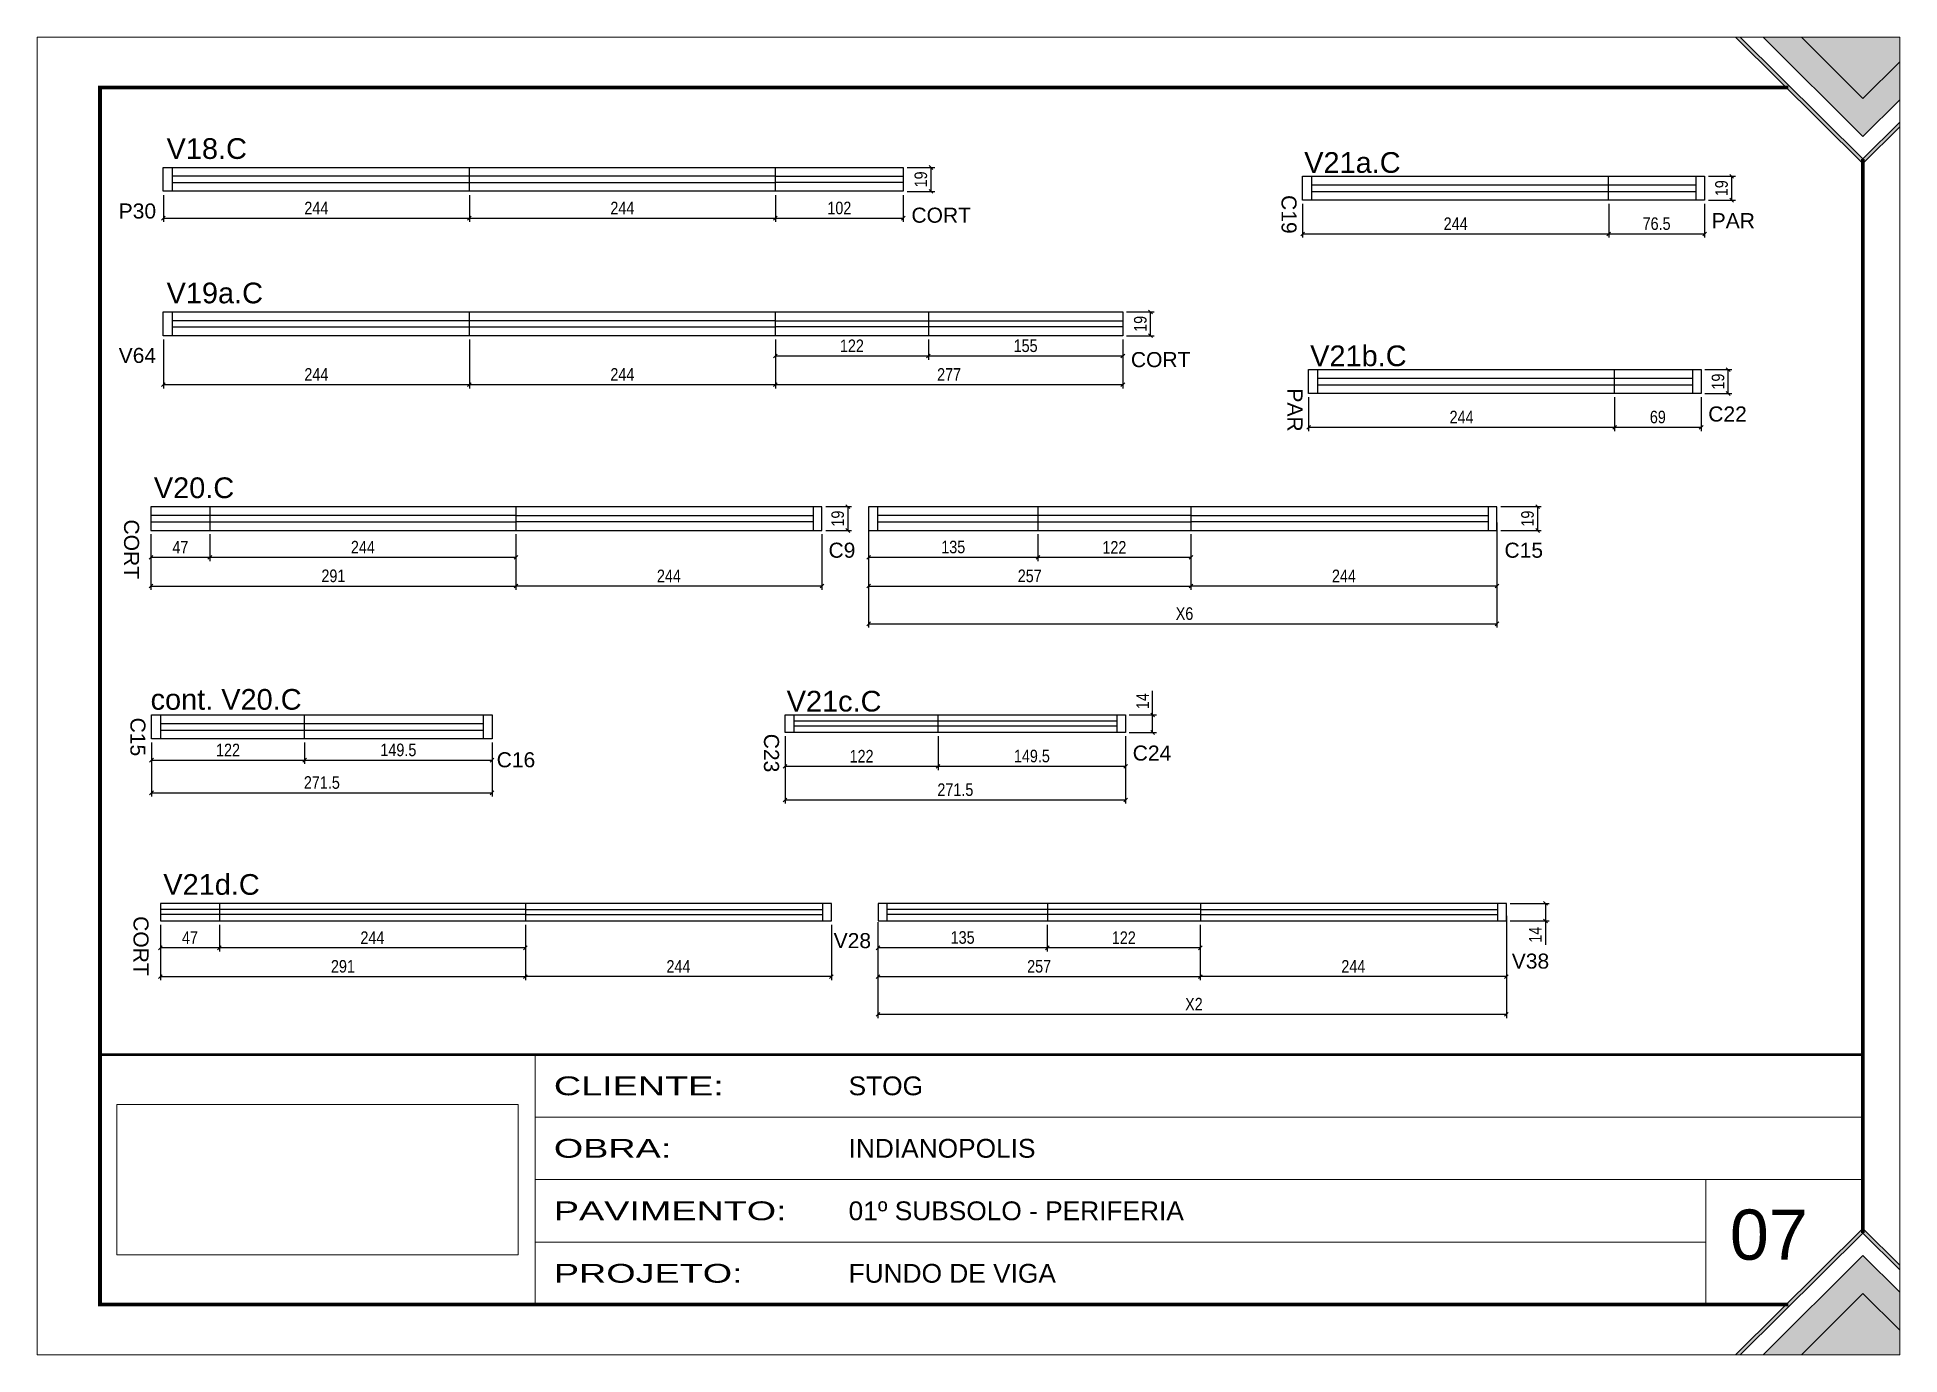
# Model space of a CAD drawing. Extents: x -1206 to 6684, y -2991 to 10691.
# Drawn here: x 3241 to 4726, y -691 to 359 of the extents above; entities that cross this region are included whole.
import ezdxf
from ezdxf.enums import TextEntityAlignment as Align

# ---------------------------------------------------------------- set-up
doc = ezdxf.new("R2010")
doc.units = 0
doc.linetypes.add('CONTINUO', pattern=[0])
doc.layers.get('0').update_dxf_attribs({"color": 50})
for name, color, linetype in [('5', 5, 'Continuous'), ('COTA', 241, 'Continuous'), ('NOMENCLATURA', 7, 'Continuous'), ('Painéis', 200, 'Continuous'), ('SARR_2.2x7', 40, 'Continuous'), ('SARR_EDITAR', 141, 'Continuous'), ('TEXTO', 3, 'Continuous')]:
    doc.layers.add(name, color=color, linetype=linetype)
doc.layers.add('Folhas', color=255, linetype='Continuous', lineweight=9)
doc.styles.add('ARIAL', font='arial.ttf')
doc.styles.add('COTA TECNICA', font='techl___.ttf', dxfattribs={"height": 10})
doc.styles.add('COTA TECNICA-50', font='techl___.ttf', dxfattribs={"height": 10})
doc.styles.get("Standard").update_dxf_attribs({"font": 'arial.ttf'})
doc.styles.add('Tecnologia', font='')
doc.styles.get('Tecnologia').set_extended_font_data('Forgotten Futurist')
doc.dimstyles.new('COTA PAINEL-50', dxfattribs={"dimtxt": 10, "dimasz": 3, "dimexe": 3, "dimexo": 3, "dimgap": 3, "dimtad": 1, "dimdec": 1, "dimzin": 9, "dimdsep": 46, "dimtxsty": 'COTA TECNICA-50', "dimblk1": 'OBLIQUE', "dimblk2": 'OBLIQUE', "dimsah": 1, "dimcen": 0.9, "dimclrd": 4, "dimclre": 4, "dimclrt": 240, "dimadec": 1, "dimazin": 3, "dimtfac": 1, "dimtdec": 1, "dimtmove": 0, "dimatfit": 3, "dimfxl": 1, "dimtolj": 1, "dimtzin": 12, "dimarcsym": 0})
doc.dimstyles.new('PAINEL', dxfattribs={"dimtxt": 10, "dimasz": 3, "dimexe": 3, "dimexo": 3, "dimgap": 3, "dimtad": 1, "dimdec": 1, "dimzin": 12, "dimdsep": 46, "dimtxsty": 'COTA TECNICA', "dimblk1": 'OBLIQUE', "dimblk2": 'OBLIQUE', "dimsah": 1, "dimcen": 0.9, "dimclrd": 4, "dimclre": 4, "dimclrt": 240, "dimadec": 1, "dimazin": 3, "dimtfac": 1, "dimtdec": 1, "dimtmove": 0, "dimatfit": 3, "dimfxl": 1, "dimtolj": 1, "dimtzin": 12, "dimarcsym": 0})
picture_1 = doc.add_image_def('image1.jpg', size_in_pixel=(1600, 599))

msp = doc.modelspace()

# ---------------------------------------------------------------- texts
at = {"layer": '5', "linetype": 'Continuous'}
for s, rotation, p in [('P30', 359.999964, (3306.402, 214.039)), ('CORT', 359.999964, (3938.457, 210.707)), ('C19', 269.999964, (4233.55, 232.738)), ('PAR', 359.999964, (4576.528, 206.349)), ('V64', 359.999964, (3306.402, 98.943)), ('CORT', 359.999964, (4113.457, 95.611)), ('PAR', 269.999964, (4238.314, 78.655)), ('C22', 359.999964, (4573.792, 52.266)), ('CORT', 270.000036, (3310.67, -25.82)), ('C9', 0.000036, (3872.355, -56.304)), ('C15', 0.000036, (4411.312, -56.304)), ('C15', 270.000036, (3315.726, -183.728)), ('C23', 269.999964, (3820.906, -196.582)), ('C24', 359.999964, (4114.884, -217.971)), ('C16', 0.000036, (3607.78, -223.318)), ('CORT', 270.000036, (3318.212, -341.979)), ('V28', 0.000036, (3876.456, -367.462)), ('V38', 0.000036, (4417.135, -383.763))]:
    msp.add_text(s, height=12, rotation=rotation, dxfattribs=at).set_placement(p)
at = {"layer": 'Folhas', "style": 'ARIAL'}
msp.add_text('07', height=40, dxfattribs=at).set_placement((4622.102, -595.755), align=Align.MIDDLE)
at = {"layer": 'NOMENCLATURA', "linetype": 'Continuous'}
for s, height, p in [('V18.C', 16.5, (3344.588, 261.556)), ('V21a.C', 16.5, (4251.657, 250.451)), ('V19a.C', 16.5, (3344.588, 146.46)), ('V21b.C', 16.5, (4256.421, 96.368)), ('V20.C', 16.5, (3334.45, -8.786)), ('cont. V20.C', 16.49999, (3331.831, -177.433)), ('V21c.C', 16.5, (3839.013, -178.869)), ('V21d.C', 16.5, (3341.991, -324.945))]:
    msp.add_text(s, height=height, dxfattribs=at).set_placement(p)

# ---------------------------------------------------------------- blocks, each defined once
blk = doc.blocks.new('9999999999')
at = {"transparency": 33554687}
h = blk.add_hatch(color=30, dxfattribs=at)
h.dxf.hatch_style = 1
h.paths.add_polyline_path([(1357.7, 1050), (1354, 1050), (1455.5, 949.3), (1485, 978.7), (1485, 982.3), (1455.5, 953)])
at = {"true_color": 0x000000, "transparency": 33554687}
h = blk.add_hatch(color=18, dxfattribs=at)
h.dxf.hatch_style = 1
h.paths.add_polyline_path([(1406.6, 1050), (1376.2, 1050), (1455.5, 970.8), (1485, 1000.1), (1485, 1030.4), (1455.5, 1001.1)])
at = {"true_color": 0xff7f00, "transparency": 33554687}
h = blk.add_hatch(color=30, dxfattribs=at)
h.dxf.hatch_style = 1
h.paths.add_polyline_path([(1485, 1030.4), (1485, 1050), (1406.6, 1050), (1455.5, 1001.1)])
at = {"transparency": 33554687}
h = blk.add_hatch(color=30, dxfattribs=at)
h.dxf.hatch_style = 1
h.paths.add_polyline_path([(1357.7, 0), (1354, 0), (1455.5, 100.7), (1485, 71.3), (1485, 67.7), (1455.5, 97)])
at = {"true_color": 0x000000, "transparency": 33554687}
h = blk.add_hatch(color=18, dxfattribs=at)
h.dxf.hatch_style = 1
h.paths.add_polyline_path([(1406.6, 0), (1376.2, 0), (1455.5, 79.2), (1485, 49.9), (1485, 19.6), (1455.5, 48.9)])
at = {"true_color": 0xff7f00, "transparency": 33554687}
h = blk.add_hatch(color=30, dxfattribs=at)
h.dxf.hatch_style = 1
h.paths.add_polyline_path([(1485, 19.6), (1485, 0), (1406.6, 0), (1455.5, 48.9)])
at = {"color": 30, "linetype": 'CONTINUO'}
for p, q in [((396.9, 40), (396.9, 239.2)), ((396.9, 189.4), (1455.5, 189.4)), ((396.9, 139.6), (1455.5, 139.6)), ((1330.4, 139.6), (1330.4, 40)), ((396.9, 89.8), (1330.4, 89.8))]:
    blk.add_line(p, q, dxfattribs=at)
at = {"color": 30, "transparency": 33554687}
for points in [[(1485, 978.7), (1455.5, 949.3), (1354, 1050)], [(1485, 982.3), (1455.5, 953), (1357.7, 1050)], [(1376.2, 1050), (1455.5, 970.8), (1485, 1000.1)], [(1406.6, 1050), (1455.5, 1001.1), (1485, 1030.4)], [(1485, 71.3), (1455.5, 100.7), (1354, 0)], [(1485, 67.7), (1455.5, 97), (1357.7, 0)], [(1376.2, 0), (1455.5, 79.2), (1485, 49.9)], [(1406.6, 0), (1455.5, 48.9), (1485, 19.6)]]:
    blk.add_lwpolyline(points, dxfattribs=at)
at = {"color": 30, "linetype": 'CONTINUO', "const_width": 2}
blk.add_lwpolyline([(1455.5, 97), (1455.5, 239.2), (50, 239.2), (50, 40), (1396.2, 40)], dxfattribs=at)
at = {"layer": 'Folhas'}
blk.add_lwpolyline([(0, 0), (1485, 0), (1485, 1050), (0, 1050)], close=True, dxfattribs=at)
at = {"layer": 'Folhas', "color": 30, "const_width": 3}
for points in [[(1396.2, 1010), (50, 1010), (50, 40), (1396.2, 40)], [(1455.5, 97), (1455.5, 953)]]:
    blk.add_lwpolyline(points, dxfattribs=at)
at = {"layer": 'TEXTO', "color": 7, "style": 'Tecnologia', "width": 1.5}
for s, p in [('CLIENTE:', (411.9, 214.3)), ('OBRA:', (411.9, 164.5)), ('PAVIMENTO:', (411.9, 114.7)), ('PROJETO:', (411.9, 64.9))]:
    blk.add_text(s, height=15, dxfattribs=at).set_placement(p, align=Align.MIDDLE_LEFT)
at = {"layer": 'TEXTO', "color": 7, "linetype": 'Continuous', "ltscale": 5, "style": 'ARIAL'}
for s, p in [('STOG', (646.9, 214.3)), ('INDIANOPOLIS', (646.9, 164.5)), ('01º SUBSOLO - PERIFERIA', (646.9, 114.7)), ('FUNDO DE VIGA', (646.9, 64.9))]:
    blk.add_text(s, height=15, dxfattribs=at).set_placement(p, align=Align.MIDDLE_LEFT)
image = blk.add_image(picture_1, insert=(63.5, 79.7), size_in_units=(320, 119.8))
image.dxf.flags = 7
blk = doc.blocks.new('_Oblique')
at = {"color": 0, "linetype": 'ByBlock', "lineweight": -2}
blk.add_line((-0.5, -0.5), (0.5, 0.5), dxfattribs=at)
blk = doc.blocks.new('*D125')
at = {"layer": 'COTA', "color": 4, "linetype": 'ByBlock', "lineweight": -2, "transparency": 16777216}
for p, q in [((3342, 232.7), (3342, 211.3)), ((3586, 232.7), (3586, 211.3)), ((3342, 214.3), (3586, 214.3))]:
    blk.add_line(p, q, dxfattribs=at)
at = {"layer": 'Defpoints', "color": 0, "linetype": 'ByBlock', "transparency": 16777216}
for p in [(3342, 235.7), (3586, 235.7), (3586, 214.3)]:
    blk.add_point(p, dxfattribs=at)
at = {"layer": 'COTA', "color": 4, "linetype": 'ByBlock', "lineweight": -2, "transparency": 16777216, "xscale": 3, "yscale": 3, "zscale": 3, "rotation": 180}
blk.add_blockref('_Oblique', (3342, 214.3), dxfattribs=at)
at = {"layer": 'COTA', "color": 4, "linetype": 'ByBlock', "lineweight": -2, "transparency": 16777216, "xscale": 3, "yscale": 3, "zscale": 3}
blk.add_blockref('_Oblique', (3586, 214.3), dxfattribs=at)
at = {"layer": 'COTA', "color": 240, "linetype": 'ByBlock', "transparency": 16777216, "insert": (3464, 222.4), "char_height": 10, "attachment_point": 5, "style": 'COTA TECNICA-50'}
blk.add_mtext('\\A1;244', dxfattribs=at)
blk = doc.blocks.new('*D126')
at = {"layer": 'COTA', "color": 4, "linetype": 'ByBlock', "lineweight": -2, "transparency": 16777216}
for p, q in [((3586, 232.7), (3586, 211.3)), ((3830, 232.7), (3830, 211.3)), ((3586, 214.3), (3830, 214.3))]:
    blk.add_line(p, q, dxfattribs=at)
at = {"layer": 'Defpoints', "color": 0, "linetype": 'ByBlock', "transparency": 16777216}
for p in [(3586, 235.7), (3830, 235.7), (3830, 214.3)]:
    blk.add_point(p, dxfattribs=at)
at = {"layer": 'COTA', "color": 4, "linetype": 'ByBlock', "lineweight": -2, "transparency": 16777216, "xscale": 3, "yscale": 3, "zscale": 3, "rotation": 180}
blk.add_blockref('_Oblique', (3586, 214.3), dxfattribs=at)
at = {"layer": 'COTA', "color": 4, "linetype": 'ByBlock', "lineweight": -2, "transparency": 16777216, "xscale": 3, "yscale": 3, "zscale": 3}
blk.add_blockref('_Oblique', (3830, 214.3), dxfattribs=at)
at = {"layer": 'COTA', "color": 240, "linetype": 'ByBlock', "transparency": 16777216, "insert": (3708, 222.4), "char_height": 10, "attachment_point": 5, "style": 'COTA TECNICA-50'}
blk.add_mtext('\\A1;244', dxfattribs=at)
blk = doc.blocks.new('*D127')
at = {"layer": 'COTA', "color": 4, "lineweight": -2, "transparency": 16777216}
for p, q in [((3935, 254.7), (3957.1, 254.7)), ((3954.1, 235.7), (3954.1, 254.7)), ((3935, 235.7), (3957.1, 235.7))]:
    blk.add_line(p, q, dxfattribs=at)
at = {"layer": 'Defpoints', "color": 0, "transparency": 16777216}
for p in [(3932, 254.7), (3954.1, 254.7), (3932, 235.7)]:
    blk.add_point(p, dxfattribs=at)
at = {"layer": 'COTA', "color": 4, "lineweight": -2, "transparency": 16777216, "xscale": 3, "yscale": 3, "zscale": 3}
for p, rotation in [((3954.1, 254.7), 90), ((3954.1, 235.7), 270)]:
    blk.add_blockref('_Oblique', p, dxfattribs=dict(at, rotation=rotation))
at = {"layer": 'COTA', "color": 240, "transparency": 16777216, "insert": (3946, 245.2), "char_height": 10, "attachment_point": 5, "rotation": 90, "style": 'COTA TECNICA'}
blk.add_mtext('\\A1;19', dxfattribs=at)
blk = doc.blocks.new('*D128')
at = {"layer": 'COTA', "color": 4, "lineweight": -2, "transparency": 16777216}
for p, q in [((3830, 232.7), (3830, 211.3)), ((3932, 232.7), (3932, 211.3)), ((3830, 214.3), (3932, 214.3))]:
    blk.add_line(p, q, dxfattribs=at)
at = {"layer": 'Defpoints', "color": 0, "transparency": 16777216}
for p in [(3830, 235.7), (3932, 235.7), (3932, 214.3)]:
    blk.add_point(p, dxfattribs=at)
at = {"layer": 'COTA', "color": 4, "lineweight": -2, "transparency": 16777216, "xscale": 3, "yscale": 3, "zscale": 3, "rotation": 180}
blk.add_blockref('_Oblique', (3830, 214.3), dxfattribs=at)
at = {"layer": 'COTA', "color": 4, "lineweight": -2, "transparency": 16777216, "xscale": 3, "yscale": 3, "zscale": 3}
blk.add_blockref('_Oblique', (3932, 214.3), dxfattribs=at)
at = {"layer": 'COTA', "color": 240, "transparency": 16777216, "insert": (3881, 222.4), "char_height": 10, "attachment_point": 5, "style": 'COTA TECNICA-50'}
blk.add_mtext('\\A1;102', dxfattribs=at)
blk = doc.blocks.new('*D130')
at = {"layer": 'COTA', "color": 4, "linetype": 'ByBlock', "lineweight": -2, "transparency": 16777216}
for p, q in [((3342, 117.6), (3342, 78.7)), ((3586, 117.6), (3586, 78.7)), ((3342, 81.7), (3586, 81.7))]:
    blk.add_line(p, q, dxfattribs=at)
at = {"layer": 'Defpoints', "color": 0, "linetype": 'ByBlock', "transparency": 16777216}
for p in [(3342, 120.6), (3586, 120.6), (3586, 81.7)]:
    blk.add_point(p, dxfattribs=at)
at = {"layer": 'COTA', "color": 4, "linetype": 'ByBlock', "lineweight": -2, "transparency": 16777216, "xscale": 3, "yscale": 3, "zscale": 3, "rotation": 180}
blk.add_blockref('_Oblique', (3342, 81.7), dxfattribs=at)
at = {"layer": 'COTA', "color": 4, "linetype": 'ByBlock', "lineweight": -2, "transparency": 16777216, "xscale": 3, "yscale": 3, "zscale": 3}
blk.add_blockref('_Oblique', (3586, 81.7), dxfattribs=at)
at = {"layer": 'COTA', "color": 240, "linetype": 'ByBlock', "transparency": 16777216, "insert": (3464, 89.8), "char_height": 10, "attachment_point": 5, "style": 'COTA TECNICA-50'}
blk.add_mtext('\\A1;244', dxfattribs=at)
blk = doc.blocks.new('*D131')
at = {"layer": 'COTA', "color": 4, "linetype": 'ByBlock', "lineweight": -2, "transparency": 16777216}
for p, q in [((3586, 117.6), (3586, 78.7)), ((3830, 117.6), (3830, 78.7)), ((3586, 81.7), (3830, 81.7))]:
    blk.add_line(p, q, dxfattribs=at)
at = {"layer": 'Defpoints', "color": 0, "linetype": 'ByBlock', "transparency": 16777216}
for p in [(3586, 120.6), (3830, 120.6), (3830, 81.7)]:
    blk.add_point(p, dxfattribs=at)
at = {"layer": 'COTA', "color": 4, "linetype": 'ByBlock', "lineweight": -2, "transparency": 16777216, "xscale": 3, "yscale": 3, "zscale": 3, "rotation": 180}
blk.add_blockref('_Oblique', (3586, 81.7), dxfattribs=at)
at = {"layer": 'COTA', "color": 4, "linetype": 'ByBlock', "lineweight": -2, "transparency": 16777216, "xscale": 3, "yscale": 3, "zscale": 3}
blk.add_blockref('_Oblique', (3830, 81.7), dxfattribs=at)
at = {"layer": 'COTA', "color": 240, "linetype": 'ByBlock', "transparency": 16777216, "insert": (3708, 89.8), "char_height": 10, "attachment_point": 5, "style": 'COTA TECNICA-50'}
blk.add_mtext('\\A1;244', dxfattribs=at)
blk = doc.blocks.new('*D132')
at = {"layer": 'COTA', "color": 4, "lineweight": -2, "transparency": 16777216}
for p, q in [((4110, 139.6), (4132.1, 139.6)), ((4129.1, 120.6), (4129.1, 139.6)), ((4110, 120.6), (4132.1, 120.6))]:
    blk.add_line(p, q, dxfattribs=at)
at = {"layer": 'Defpoints', "color": 0, "transparency": 16777216}
for p in [(4107, 139.6), (4129.1, 139.6), (4107, 120.6)]:
    blk.add_point(p, dxfattribs=at)
at = {"layer": 'COTA', "color": 4, "lineweight": -2, "transparency": 16777216, "xscale": 3, "yscale": 3, "zscale": 3}
for p, rotation in [((4129.1, 139.6), 90), ((4129.1, 120.6), 270)]:
    blk.add_blockref('_Oblique', p, dxfattribs=dict(at, rotation=rotation))
at = {"layer": 'COTA', "color": 240, "transparency": 16777216, "insert": (4121, 130.1), "char_height": 10, "attachment_point": 5, "rotation": 90, "style": 'COTA TECNICA'}
blk.add_mtext('\\A1;19', dxfattribs=at)
blk = doc.blocks.new('*D129')
at = {"layer": 'COTA', "color": 4, "lineweight": -2, "transparency": 16777216}
for p, q in [((3830, 117.6), (3830, 78.7)), ((4107, 117.6), (4107, 78.7)), ((3830, 81.7), (4107, 81.7))]:
    blk.add_line(p, q, dxfattribs=at)
at = {"layer": 'Defpoints', "color": 0, "transparency": 16777216}
for p in [(3830, 120.6), (4107, 120.6), (4107, 81.7)]:
    blk.add_point(p, dxfattribs=at)
at = {"layer": 'COTA', "color": 4, "lineweight": -2, "transparency": 16777216, "xscale": 3, "yscale": 3, "zscale": 3, "rotation": 180}
blk.add_blockref('_Oblique', (3830, 81.7), dxfattribs=at)
at = {"layer": 'COTA', "color": 4, "lineweight": -2, "transparency": 16777216, "xscale": 3, "yscale": 3, "zscale": 3}
blk.add_blockref('_Oblique', (4107, 81.7), dxfattribs=at)
at = {"layer": 'COTA', "color": 240, "transparency": 16777216, "insert": (3968.5, 89.8), "char_height": 10, "attachment_point": 5, "style": 'COTA TECNICA-50'}
blk.add_mtext('\\A1;277', dxfattribs=at)
blk = doc.blocks.new('*D133')
at = {"layer": 'COTA', "color": 4, "lineweight": -2, "transparency": 16777216}
for p, q in [((3830, 117.6), (3830, 101.5)), ((3830, 104.5), (3952, 104.5)), ((3952, 117.6), (3952, 101.5))]:
    blk.add_line(p, q, dxfattribs=at)
at = {"layer": 'Defpoints', "color": 0, "transparency": 16777216}
for p in [(3830, 120.6), (3952, 120.6), (3952, 104.5)]:
    blk.add_point(p, dxfattribs=at)
at = {"layer": 'COTA', "color": 4, "lineweight": -2, "transparency": 16777216, "xscale": 3, "yscale": 3, "zscale": 3, "rotation": 180}
blk.add_blockref('_Oblique', (3830, 104.5), dxfattribs=at)
at = {"layer": 'COTA', "color": 4, "lineweight": -2, "transparency": 16777216, "xscale": 3, "yscale": 3, "zscale": 3}
blk.add_blockref('_Oblique', (3952, 104.5), dxfattribs=at)
at = {"layer": 'COTA', "color": 240, "transparency": 16777216, "insert": (3891, 112.6), "char_height": 10, "attachment_point": 5, "style": 'COTA TECNICA-50'}
blk.add_mtext('\\A1;122', dxfattribs=at)
blk = doc.blocks.new('*D134')
at = {"layer": 'COTA', "color": 4, "lineweight": -2, "transparency": 16777216}
for p, q in [((3952, 117.6), (3952, 101.5)), ((3952, 104.5), (4107, 104.5)), ((4107, 117.6), (4107, 101.5))]:
    blk.add_line(p, q, dxfattribs=at)
at = {"layer": 'Defpoints', "color": 0, "transparency": 16777216}
for p in [(3952, 120.6), (4107, 120.6), (4107, 104.5)]:
    blk.add_point(p, dxfattribs=at)
at = {"layer": 'COTA', "color": 4, "lineweight": -2, "transparency": 16777216, "xscale": 3, "yscale": 3, "zscale": 3, "rotation": 180}
blk.add_blockref('_Oblique', (3952, 104.5), dxfattribs=at)
at = {"layer": 'COTA', "color": 4, "lineweight": -2, "transparency": 16777216, "xscale": 3, "yscale": 3, "zscale": 3}
blk.add_blockref('_Oblique', (4107, 104.5), dxfattribs=at)
at = {"layer": 'COTA', "color": 240, "transparency": 16777216, "insert": (4029.5, 112.6), "char_height": 10, "attachment_point": 5, "style": 'COTA TECNICA-50'}
blk.add_mtext('\\A1;155', dxfattribs=at)
blk = doc.blocks.new('*D136')
at = {"layer": 'COTA', "color": 4, "linetype": 'ByBlock', "lineweight": -2, "transparency": 16777216}
for p, q in [((3623.1, -37.6), (3623.1, -81.9)), ((3867.1, -37.6), (3867.1, -81.9)), ((3867.1, -78.9), (3623.1, -78.9))]:
    blk.add_line(p, q, dxfattribs=at)
at = {"layer": 'Defpoints', "color": 0, "linetype": 'ByBlock', "transparency": 16777216}
for p in [(3623.1, -34.6), (3867.1, -34.6), (3623.1, -78.9)]:
    blk.add_point(p, dxfattribs=at)
at = {"layer": 'COTA', "color": 4, "linetype": 'ByBlock', "lineweight": -2, "transparency": 16777216, "xscale": 3, "yscale": 3, "zscale": 3, "rotation": 180}
blk.add_blockref('_Oblique', (3623.1, -78.9), dxfattribs=at)
at = {"layer": 'COTA', "color": 4, "linetype": 'ByBlock', "lineweight": -2, "transparency": 16777216, "xscale": 3, "yscale": 3, "zscale": 3}
blk.add_blockref('_Oblique', (3867.1, -78.9), dxfattribs=at)
at = {"layer": 'COTA', "color": 240, "linetype": 'ByBlock', "transparency": 16777216, "insert": (3745.1, -70.8), "char_height": 10, "attachment_point": 5, "style": 'COTA TECNICA-50'}
blk.add_mtext('\\A1;244', dxfattribs=at)
blk = doc.blocks.new('*D137')
at = {"layer": 'COTA', "color": 4, "linetype": 'ByBlock', "lineweight": -2, "transparency": 16777216}
for p, q in [((3379.1, -37.6), (3379.1, -59)), ((3623.1, -37.6), (3623.1, -59)), ((3623.1, -56), (3379.1, -56))]:
    blk.add_line(p, q, dxfattribs=at)
at = {"layer": 'Defpoints', "color": 0, "linetype": 'ByBlock', "transparency": 16777216}
for p in [(3379.1, -34.6), (3623.1, -34.6), (3379.1, -56)]:
    blk.add_point(p, dxfattribs=at)
at = {"layer": 'COTA', "color": 4, "linetype": 'ByBlock', "lineweight": -2, "transparency": 16777216, "xscale": 3, "yscale": 3, "zscale": 3, "rotation": 180}
blk.add_blockref('_Oblique', (3379.1, -56), dxfattribs=at)
at = {"layer": 'COTA', "color": 4, "linetype": 'ByBlock', "lineweight": -2, "transparency": 16777216, "xscale": 3, "yscale": 3, "zscale": 3}
blk.add_blockref('_Oblique', (3623.1, -56), dxfattribs=at)
at = {"layer": 'COTA', "color": 240, "linetype": 'ByBlock', "transparency": 16777216, "insert": (3501.1, -47.9), "char_height": 10, "attachment_point": 5, "style": 'COTA TECNICA-50'}
blk.add_mtext('\\A1;244', dxfattribs=at)
blk = doc.blocks.new('*D135')
at = {"layer": 'COTA', "color": 4, "lineweight": -2, "transparency": 16777216}
for p, q in [((3332.1, -37.6), (3332.1, -59)), ((3379.1, -37.6), (3379.1, -59)), ((3379.1, -56), (3332.1, -56))]:
    blk.add_line(p, q, dxfattribs=at)
at = {"layer": 'Defpoints', "color": 0, "transparency": 16777216}
for p in [(3332.1, -34.6), (3379.1, -34.6), (3332.1, -56)]:
    blk.add_point(p, dxfattribs=at)
at = {"layer": 'COTA', "color": 4, "lineweight": -2, "transparency": 16777216, "xscale": 3, "yscale": 3, "zscale": 3, "rotation": 180}
blk.add_blockref('_Oblique', (3332.1, -56), dxfattribs=at)
at = {"layer": 'COTA', "color": 4, "lineweight": -2, "transparency": 16777216, "xscale": 3, "yscale": 3, "zscale": 3}
blk.add_blockref('_Oblique', (3379.1, -56), dxfattribs=at)
at = {"layer": 'COTA', "color": 240, "transparency": 16777216, "insert": (3355.6, -47.9), "char_height": 10, "attachment_point": 5, "style": 'COTA TECNICA-50'}
blk.add_mtext('\\A1;47', dxfattribs=at)
blk = doc.blocks.new('*D138')
at = {"layer": 'COTA', "color": 4, "lineweight": -2, "transparency": 16777216}
for p, q in [((3332.1, -51.3), (3332.1, -81.9)), ((3623.1, -51.3), (3623.1, -81.9)), ((3332.1, -78.9), (3623.1, -78.9))]:
    blk.add_line(p, q, dxfattribs=at)
at = {"layer": 'Defpoints', "color": 0, "transparency": 16777216}
for p in [(3332.1, -48.3), (3623.1, -48.3), (3623.1, -78.9)]:
    blk.add_point(p, dxfattribs=at)
at = {"layer": 'COTA', "color": 4, "lineweight": -2, "transparency": 16777216, "xscale": 3, "yscale": 3, "zscale": 3, "rotation": 180}
blk.add_blockref('_Oblique', (3332.1, -78.9), dxfattribs=at)
at = {"layer": 'COTA', "color": 4, "lineweight": -2, "transparency": 16777216, "xscale": 3, "yscale": 3, "zscale": 3}
blk.add_blockref('_Oblique', (3623.1, -78.9), dxfattribs=at)
at = {"layer": 'COTA', "color": 240, "transparency": 16777216, "insert": (3477.6, -70.8), "char_height": 10, "attachment_point": 5, "style": 'COTA TECNICA-50'}
blk.add_mtext('\\A1;291', dxfattribs=at)
blk = doc.blocks.new('*D140')
at = {"layer": 'COTA', "color": 4, "linetype": 'ByBlock', "lineweight": -2, "transparency": 16777216}
for p, q in [((4161.3, -37.6), (4161.3, -81.9)), ((4405.3, -37.6), (4405.3, -81.9)), ((4405.3, -78.9), (4161.3, -78.9))]:
    blk.add_line(p, q, dxfattribs=at)
at = {"layer": 'Defpoints', "color": 0, "linetype": 'ByBlock', "transparency": 16777216}
for p in [(4161.3, -34.6), (4405.3, -34.6), (4161.3, -78.9)]:
    blk.add_point(p, dxfattribs=at)
at = {"layer": 'COTA', "color": 4, "linetype": 'ByBlock', "lineweight": -2, "transparency": 16777216, "xscale": 3, "yscale": 3, "zscale": 3, "rotation": 180}
blk.add_blockref('_Oblique', (4161.3, -78.9), dxfattribs=at)
at = {"layer": 'COTA', "color": 4, "linetype": 'ByBlock', "lineweight": -2, "transparency": 16777216, "xscale": 3, "yscale": 3, "zscale": 3}
blk.add_blockref('_Oblique', (4405.3, -78.9), dxfattribs=at)
at = {"layer": 'COTA', "color": 240, "linetype": 'ByBlock', "transparency": 16777216, "insert": (4283.3, -70.8), "char_height": 10, "attachment_point": 5, "style": 'COTA TECNICA-50'}
blk.add_mtext('\\A1;244', dxfattribs=at)
blk = doc.blocks.new('*D141')
at = {"layer": 'COTA', "color": 4, "linetype": 'ByBlock', "lineweight": -2, "transparency": 16777216}
for p, q in [((4039.3, -37.6), (4039.3, -59)), ((4161.3, -37.6), (4161.3, -59)), ((4161.3, -56), (4039.3, -56))]:
    blk.add_line(p, q, dxfattribs=at)
at = {"layer": 'Defpoints', "color": 0, "linetype": 'ByBlock', "transparency": 16777216}
for p in [(4039.3, -34.6), (4161.3, -34.6), (4039.3, -56)]:
    blk.add_point(p, dxfattribs=at)
at = {"layer": 'COTA', "color": 4, "linetype": 'ByBlock', "lineweight": -2, "transparency": 16777216, "xscale": 3, "yscale": 3, "zscale": 3, "rotation": 180}
blk.add_blockref('_Oblique', (4039.3, -56), dxfattribs=at)
at = {"layer": 'COTA', "color": 4, "linetype": 'ByBlock', "lineweight": -2, "transparency": 16777216, "xscale": 3, "yscale": 3, "zscale": 3}
blk.add_blockref('_Oblique', (4161.3, -56), dxfattribs=at)
at = {"layer": 'COTA', "color": 240, "linetype": 'ByBlock', "transparency": 16777216, "insert": (4100.3, -48), "char_height": 10, "attachment_point": 5, "style": 'COTA TECNICA-50'}
blk.add_mtext('\\A1;122', dxfattribs=at)
blk = doc.blocks.new('*D142')
at = {"layer": 'COTA', "color": 4, "lineweight": -2, "transparency": 16777216}
for p, q in [((3904.3, -37.6), (3904.3, -59)), ((4039.3, -37.6), (4039.3, -59)), ((4039.3, -56), (3904.3, -56))]:
    blk.add_line(p, q, dxfattribs=at)
at = {"layer": 'Defpoints', "color": 0, "transparency": 16777216}
for p in [(3904.3, -34.6), (4039.3, -34.6), (3904.3, -56)]:
    blk.add_point(p, dxfattribs=at)
at = {"layer": 'COTA', "color": 4, "lineweight": -2, "transparency": 16777216, "xscale": 3, "yscale": 3, "zscale": 3, "rotation": 180}
blk.add_blockref('_Oblique', (3904.3, -56), dxfattribs=at)
at = {"layer": 'COTA', "color": 4, "lineweight": -2, "transparency": 16777216, "xscale": 3, "yscale": 3, "zscale": 3}
blk.add_blockref('_Oblique', (4039.3, -56), dxfattribs=at)
at = {"layer": 'COTA', "color": 240, "transparency": 16777216, "insert": (3971.8, -47.8), "char_height": 10, "attachment_point": 5, "style": 'COTA TECNICA-50'}
blk.add_mtext('\\A1;135', dxfattribs=at)
blk = doc.blocks.new('*D143')
at = {"layer": 'COTA', "color": 4, "lineweight": -2, "transparency": 16777216}
for p, q in [((4405.3, -28.1), (4405.3, -112)), ((3904.3, -30.6), (3904.3, -112)), ((3904.3, -109), (4405.3, -109))]:
    blk.add_line(p, q, dxfattribs=at)
at = {"layer": 'Defpoints', "color": 0, "transparency": 16777216}
for p in [(3904.3, -27.6), (4405.3, -25.1), (4405.3, -109)]:
    blk.add_point(p, dxfattribs=at)
at = {"layer": 'COTA', "color": 4, "lineweight": -2, "transparency": 16777216, "xscale": 3, "yscale": 3, "zscale": 3, "rotation": 180}
blk.add_blockref('_Oblique', (3904.3, -109), dxfattribs=at)
at = {"layer": 'COTA', "color": 4, "lineweight": -2, "transparency": 16777216, "xscale": 3, "yscale": 3, "zscale": 3}
blk.add_blockref('_Oblique', (4405.3, -109), dxfattribs=at)
at = {"layer": 'COTA', "color": 240, "transparency": 16777216, "insert": (4156.2, -100.9), "char_height": 10, "attachment_point": 5, "style": 'COTA TECNICA-50'}
blk.add_mtext('\\A1;X6', dxfattribs=at)
blk = doc.blocks.new('*D139')
at = {"layer": 'COTA', "color": 4, "lineweight": -2, "transparency": 16777216}
for p, q in [((3904.3, -51.3), (3904.3, -81.9)), ((4161.3, -51.3), (4161.3, -81.9)), ((3904.3, -78.9), (4161.3, -78.9))]:
    blk.add_line(p, q, dxfattribs=at)
at = {"layer": 'Defpoints', "color": 0, "transparency": 16777216}
for p in [(3904.3, -48.3), (4161.3, -48.3), (4161.3, -78.9)]:
    blk.add_point(p, dxfattribs=at)
at = {"layer": 'COTA', "color": 4, "lineweight": -2, "transparency": 16777216, "xscale": 3, "yscale": 3, "zscale": 3, "rotation": 180}
blk.add_blockref('_Oblique', (3904.3, -78.9), dxfattribs=at)
at = {"layer": 'COTA', "color": 4, "lineweight": -2, "transparency": 16777216, "xscale": 3, "yscale": 3, "zscale": 3}
blk.add_blockref('_Oblique', (4161.3, -78.9), dxfattribs=at)
at = {"layer": 'COTA', "color": 240, "transparency": 16777216, "insert": (4032.8, -70.8), "char_height": 10, "attachment_point": 5, "style": 'COTA TECNICA-50'}
blk.add_mtext('\\A1;257', dxfattribs=at)
blk = doc.blocks.new('*D144')
at = {"layer": 'COTA', "color": 4, "lineweight": -2, "transparency": 16777216}
for p, q in [((3332.6, -203.6), (3332.6, -246.7)), ((3604.1, -203.6), (3604.1, -246.7)), ((3332.6, -243.7), (3604.1, -243.7))]:
    blk.add_line(p, q, dxfattribs=at)
at = {"layer": 'Defpoints', "color": 0, "transparency": 16777216}
for p in [(3332.6, -200.6), (3604.1, -200.6), (3604.1, -243.7)]:
    blk.add_point(p, dxfattribs=at)
at = {"layer": 'COTA', "color": 4, "lineweight": -2, "transparency": 16777216, "xscale": 3, "yscale": 3, "zscale": 3, "rotation": 180}
blk.add_blockref('_Oblique', (3332.6, -243.7), dxfattribs=at)
at = {"layer": 'COTA', "color": 4, "lineweight": -2, "transparency": 16777216, "xscale": 3, "yscale": 3, "zscale": 3}
blk.add_blockref('_Oblique', (3604.1, -243.7), dxfattribs=at)
at = {"layer": 'COTA', "color": 240, "transparency": 16777216, "insert": (3468.4, -235.5), "char_height": 10, "attachment_point": 5, "style": 'COTA TECNICA'}
blk.add_mtext('\\A1;271.5', dxfattribs=at)
blk = doc.blocks.new('*D145')
at = {"layer": 'COTA', "color": 4, "lineweight": -2, "transparency": 16777216}
for p, q in [((3332.6, -203.6), (3332.6, -220.6)), ((3454.6, -203.6), (3454.6, -220.6)), ((3332.6, -217.6), (3454.6, -217.6))]:
    blk.add_line(p, q, dxfattribs=at)
at = {"layer": 'Defpoints', "color": 0, "transparency": 16777216}
for p in [(3332.6, -200.6), (3454.6, -200.6), (3454.6, -217.6)]:
    blk.add_point(p, dxfattribs=at)
at = {"layer": 'COTA', "color": 4, "lineweight": -2, "transparency": 16777216, "xscale": 3, "yscale": 3, "zscale": 3, "rotation": 180}
blk.add_blockref('_Oblique', (3332.6, -217.6), dxfattribs=at)
at = {"layer": 'COTA', "color": 4, "lineweight": -2, "transparency": 16777216, "xscale": 3, "yscale": 3, "zscale": 3}
blk.add_blockref('_Oblique', (3454.6, -217.6), dxfattribs=at)
at = {"layer": 'COTA', "color": 240, "transparency": 16777216, "insert": (3393.6, -209.5), "char_height": 10, "attachment_point": 5, "style": 'COTA TECNICA-50'}
blk.add_mtext('\\A1;122', dxfattribs=at)
blk = doc.blocks.new('*D146')
at = {"layer": 'COTA', "color": 4, "lineweight": -2, "transparency": 16777216}
for p, q in [((3454.6, -203.6), (3454.6, -220.6)), ((3604.1, -203.6), (3604.1, -220.6)), ((3454.6, -217.6), (3604.1, -217.6))]:
    blk.add_line(p, q, dxfattribs=at)
at = {"layer": 'Defpoints', "color": 0, "transparency": 16777216}
for p in [(3454.6, -200.6), (3604.1, -200.6), (3604.1, -217.6)]:
    blk.add_point(p, dxfattribs=at)
at = {"layer": 'COTA', "color": 4, "lineweight": -2, "transparency": 16777216, "xscale": 3, "yscale": 3, "zscale": 3, "rotation": 180}
blk.add_blockref('_Oblique', (3454.6, -217.6), dxfattribs=at)
at = {"layer": 'COTA', "color": 4, "lineweight": -2, "transparency": 16777216, "xscale": 3, "yscale": 3, "zscale": 3}
blk.add_blockref('_Oblique', (3604.1, -217.6), dxfattribs=at)
at = {"layer": 'COTA', "color": 240, "transparency": 16777216, "insert": (3529.4, -209.5), "char_height": 10, "attachment_point": 5, "style": 'COTA TECNICA-50'}
blk.add_mtext('\\A1;149.5', dxfattribs=at)
blk = doc.blocks.new('*D147')
at = {"layer": 'Defpoints', "color": 0, "transparency": 16777216}
for p in [(4570.9, 247.7), (4592.5, 247.7), (4570.9, 228.7)]:
    blk.add_point(p, dxfattribs=at)
at = {"layer": 'Painéis', "color": 4, "lineweight": -2, "transparency": 16777216}
for p, q in [((4573.9, 247.7), (4595.5, 247.7)), ((4592.5, 228.7), (4592.5, 247.7)), ((4573.9, 228.7), (4595.5, 228.7))]:
    blk.add_line(p, q, dxfattribs=at)
at = {"layer": 'Painéis', "color": 4, "lineweight": -2, "transparency": 16777216, "xscale": 3, "yscale": 3, "zscale": 3}
for p, rotation in [((4592.5, 247.7), 90), ((4592.5, 228.7), 270)]:
    blk.add_blockref('_Oblique', p, dxfattribs=dict(at, rotation=rotation))
at = {"layer": 'Painéis', "color": 240, "transparency": 16777216, "insert": (4584.4, 238.2), "char_height": 10, "attachment_point": 5, "rotation": 90, "style": 'COTA TECNICA'}
blk.add_mtext('\\A1;19', dxfattribs=at)
blk = doc.blocks.new('*D148')
at = {"layer": 'COTA', "color": 4, "lineweight": -2, "transparency": 16777216}
for p, q in [((4250.4, 225.7), (4250.4, 198.8)), ((4494.4, 225.7), (4494.4, 198.8)), ((4250.4, 201.8), (4494.4, 201.8))]:
    blk.add_line(p, q, dxfattribs=at)
at = {"layer": 'Defpoints', "color": 0, "transparency": 16777216}
for p in [(4250.4, 228.7), (4494.4, 228.7), (4494.4, 201.8)]:
    blk.add_point(p, dxfattribs=at)
at = {"layer": 'COTA', "color": 4, "lineweight": -2, "transparency": 16777216, "xscale": 3, "yscale": 3, "zscale": 3, "rotation": 180}
blk.add_blockref('_Oblique', (4250.4, 201.8), dxfattribs=at)
at = {"layer": 'COTA', "color": 4, "lineweight": -2, "transparency": 16777216, "xscale": 3, "yscale": 3, "zscale": 3}
blk.add_blockref('_Oblique', (4494.4, 201.8), dxfattribs=at)
at = {"layer": 'COTA', "color": 240, "transparency": 16777216, "insert": (4372.4, 209.9), "char_height": 10, "attachment_point": 5, "style": 'COTA TECNICA'}
blk.add_mtext('\\A1;244', dxfattribs=at)
blk = doc.blocks.new('*D149')
at = {"layer": 'COTA', "color": 4, "lineweight": -2, "transparency": 16777216}
for p, q in [((4494.4, 225.7), (4494.4, 198.8)), ((4570.9, 225.7), (4570.9, 198.8)), ((4494.4, 201.8), (4570.9, 201.8))]:
    blk.add_line(p, q, dxfattribs=at)
at = {"layer": 'Defpoints', "color": 0, "transparency": 16777216}
for p in [(4494.4, 228.7), (4570.9, 228.7), (4570.9, 201.8)]:
    blk.add_point(p, dxfattribs=at)
at = {"layer": 'COTA', "color": 4, "lineweight": -2, "transparency": 16777216, "xscale": 3, "yscale": 3, "zscale": 3, "rotation": 180}
blk.add_blockref('_Oblique', (4494.4, 201.8), dxfattribs=at)
at = {"layer": 'COTA', "color": 4, "lineweight": -2, "transparency": 16777216, "xscale": 3, "yscale": 3, "zscale": 3}
blk.add_blockref('_Oblique', (4570.9, 201.8), dxfattribs=at)
at = {"layer": 'COTA', "color": 240, "transparency": 16777216, "insert": (4532.6, 209.9), "char_height": 10, "attachment_point": 5, "style": 'COTA TECNICA'}
blk.add_mtext('\\A1;76.5', dxfattribs=at)
blk = doc.blocks.new('*D150')
at = {"layer": 'Defpoints', "color": 0, "transparency": 16777216}
for p in [(4568.1, 93.6), (4589.7, 93.6), (4568.1, 74.6)]:
    blk.add_point(p, dxfattribs=at)
at = {"layer": 'Painéis', "color": 4, "lineweight": -2, "transparency": 16777216}
for p, q in [((4571.1, 93.6), (4592.7, 93.6)), ((4589.7, 74.6), (4589.7, 93.6)), ((4571.1, 74.6), (4592.7, 74.6))]:
    blk.add_line(p, q, dxfattribs=at)
at = {"layer": 'Painéis', "color": 4, "lineweight": -2, "transparency": 16777216, "xscale": 3, "yscale": 3, "zscale": 3}
for p, rotation in [((4589.7, 93.6), 90), ((4589.7, 74.6), 270)]:
    blk.add_blockref('_Oblique', p, dxfattribs=dict(at, rotation=rotation))
at = {"layer": 'Painéis', "color": 240, "transparency": 16777216, "insert": (4581.6, 84.1), "char_height": 10, "attachment_point": 5, "rotation": 90, "style": 'COTA TECNICA'}
blk.add_mtext('\\A1;19', dxfattribs=at)
blk = doc.blocks.new('*D151')
at = {"layer": 'COTA', "color": 4, "lineweight": -2, "transparency": 16777216}
for p, q in [((4255.1, 71.6), (4255.1, 44.7)), ((4499.1, 71.6), (4499.1, 44.7)), ((4255.1, 47.7), (4499.1, 47.7))]:
    blk.add_line(p, q, dxfattribs=at)
at = {"layer": 'Defpoints', "color": 0, "transparency": 16777216}
for p in [(4255.1, 74.6), (4499.1, 74.6), (4499.1, 47.7)]:
    blk.add_point(p, dxfattribs=at)
at = {"layer": 'COTA', "color": 4, "lineweight": -2, "transparency": 16777216, "xscale": 3, "yscale": 3, "zscale": 3, "rotation": 180}
blk.add_blockref('_Oblique', (4255.1, 47.7), dxfattribs=at)
at = {"layer": 'COTA', "color": 4, "lineweight": -2, "transparency": 16777216, "xscale": 3, "yscale": 3, "zscale": 3}
blk.add_blockref('_Oblique', (4499.1, 47.7), dxfattribs=at)
at = {"layer": 'COTA', "color": 240, "transparency": 16777216, "insert": (4377.1, 55.8), "char_height": 10, "attachment_point": 5, "style": 'COTA TECNICA'}
blk.add_mtext('\\A1;244', dxfattribs=at)
blk = doc.blocks.new('*D152')
at = {"layer": 'COTA', "color": 4, "lineweight": -2, "transparency": 16777216}
for p, q in [((4499.1, 71.6), (4499.1, 44.7)), ((4568.1, 71.6), (4568.1, 44.7)), ((4499.1, 47.7), (4568.1, 47.7))]:
    blk.add_line(p, q, dxfattribs=at)
at = {"layer": 'Defpoints', "color": 0, "transparency": 16777216}
for p in [(4499.1, 74.6), (4568.1, 74.6), (4568.1, 47.7)]:
    blk.add_point(p, dxfattribs=at)
at = {"layer": 'COTA', "color": 4, "lineweight": -2, "transparency": 16777216, "xscale": 3, "yscale": 3, "zscale": 3, "rotation": 180}
blk.add_blockref('_Oblique', (4499.1, 47.7), dxfattribs=at)
at = {"layer": 'COTA', "color": 4, "lineweight": -2, "transparency": 16777216, "xscale": 3, "yscale": 3, "zscale": 3}
blk.add_blockref('_Oblique', (4568.1, 47.7), dxfattribs=at)
at = {"layer": 'COTA', "color": 240, "transparency": 16777216, "insert": (4533.6, 55.8), "char_height": 10, "attachment_point": 5, "style": 'COTA TECNICA'}
blk.add_mtext('\\A1;69', dxfattribs=at)
blk = doc.blocks.new('*D153')
at = {"layer": 'Defpoints', "color": 0, "transparency": 16777216}
for p in [(4109.2, -181.6), (4130.8, -181.6), (4109.2, -195.6)]:
    blk.add_point(p, dxfattribs=at)
at = {"layer": 'Painéis', "color": 4, "lineweight": -2, "transparency": 16777216}
for p, q in [((4130.8, -181.6), (4130.8, -162.5)), ((4112.2, -181.6), (4133.8, -181.6)), ((4130.8, -195.6), (4130.8, -181.6)), ((4112.2, -195.6), (4133.8, -195.6))]:
    blk.add_line(p, q, dxfattribs=at)
at = {"layer": 'Painéis', "color": 4, "lineweight": -2, "transparency": 16777216, "xscale": 3, "yscale": 3, "zscale": 3}
for p, rotation in [((4130.8, -181.6), 90), ((4130.8, -195.6), 270)]:
    blk.add_blockref('_Oblique', p, dxfattribs=dict(at, rotation=rotation))
at = {"layer": 'Painéis', "color": 240, "transparency": 16777216, "insert": (4122.8, -170.6), "char_height": 10, "attachment_point": 5, "rotation": 90, "style": 'COTA TECNICA'}
blk.add_mtext('\\A1;14', dxfattribs=at)
blk = doc.blocks.new('*D154')
at = {"layer": 'COTA', "color": 4, "lineweight": -2, "transparency": 16777216}
for p, q in [((3837.7, -198.6), (3837.7, -225.5)), ((3959.7, -198.6), (3959.7, -225.5)), ((3837.7, -222.5), (3959.7, -222.5))]:
    blk.add_line(p, q, dxfattribs=at)
at = {"layer": 'Defpoints', "color": 0, "transparency": 16777216}
for p in [(3837.7, -195.6), (3959.7, -195.6), (3959.7, -222.5)]:
    blk.add_point(p, dxfattribs=at)
at = {"layer": 'COTA', "color": 4, "lineweight": -2, "transparency": 16777216, "xscale": 3, "yscale": 3, "zscale": 3, "rotation": 180}
blk.add_blockref('_Oblique', (3837.7, -222.5), dxfattribs=at)
at = {"layer": 'COTA', "color": 4, "lineweight": -2, "transparency": 16777216, "xscale": 3, "yscale": 3, "zscale": 3}
blk.add_blockref('_Oblique', (3959.7, -222.5), dxfattribs=at)
at = {"layer": 'COTA', "color": 240, "transparency": 16777216, "insert": (3898.7, -214.5), "char_height": 10, "attachment_point": 5, "style": 'COTA TECNICA'}
blk.add_mtext('\\A1;122', dxfattribs=at)
blk = doc.blocks.new('*D155')
at = {"layer": 'COTA', "color": 4, "lineweight": -2, "transparency": 16777216}
for p, q in [((3959.7, -198.6), (3959.7, -225.5)), ((4109.2, -198.6), (4109.2, -225.5)), ((3959.7, -222.5), (4109.2, -222.5))]:
    blk.add_line(p, q, dxfattribs=at)
at = {"layer": 'Defpoints', "color": 0, "transparency": 16777216}
for p in [(3959.7, -195.6), (4109.2, -195.6), (4109.2, -222.5)]:
    blk.add_point(p, dxfattribs=at)
at = {"layer": 'COTA', "color": 4, "lineweight": -2, "transparency": 16777216, "xscale": 3, "yscale": 3, "zscale": 3, "rotation": 180}
blk.add_blockref('_Oblique', (3959.7, -222.5), dxfattribs=at)
at = {"layer": 'COTA', "color": 4, "lineweight": -2, "transparency": 16777216, "xscale": 3, "yscale": 3, "zscale": 3}
blk.add_blockref('_Oblique', (4109.2, -222.5), dxfattribs=at)
at = {"layer": 'COTA', "color": 240, "transparency": 16777216, "insert": (4034.5, -214.4), "char_height": 10, "attachment_point": 5, "style": 'COTA TECNICA'}
blk.add_mtext('\\A1;149.5', dxfattribs=at)
blk = doc.blocks.new('*D156')
at = {"layer": 'COTA', "color": 4, "lineweight": -2, "transparency": 16777216}
for p, q in [((3837.7, -198.6), (3837.7, -252.3)), ((4109.2, -198.6), (4109.2, -252.3)), ((3837.7, -249.3), (4109.2, -249.3))]:
    blk.add_line(p, q, dxfattribs=at)
at = {"layer": 'Defpoints', "color": 0, "transparency": 16777216}
for p in [(3837.7, -195.6), (4109.2, -195.6), (4109.2, -249.3)]:
    blk.add_point(p, dxfattribs=at)
at = {"layer": 'COTA', "color": 4, "lineweight": -2, "transparency": 16777216, "xscale": 3, "yscale": 3, "zscale": 3, "rotation": 180}
blk.add_blockref('_Oblique', (3837.7, -249.3), dxfattribs=at)
at = {"layer": 'COTA', "color": 4, "lineweight": -2, "transparency": 16777216, "xscale": 3, "yscale": 3, "zscale": 3}
blk.add_blockref('_Oblique', (4109.2, -249.3), dxfattribs=at)
at = {"layer": 'COTA', "color": 240, "transparency": 16777216, "insert": (3973.5, -241.2), "char_height": 10, "attachment_point": 5, "style": 'COTA TECNICA-50'}
blk.add_mtext('\\A1;271.5', dxfattribs=at)
blk = doc.blocks.new('*D162')
at = {"layer": 'COTA', "color": 4, "linetype": 'ByBlock', "lineweight": -2, "transparency": 16777216}
for p, q in [((3630.7, -348.8), (3630.7, -393.1)), ((3874.7, -348.8), (3874.7, -393.1)), ((3874.7, -390.1), (3630.7, -390.1))]:
    blk.add_line(p, q, dxfattribs=at)
at = {"layer": 'Defpoints', "color": 0, "linetype": 'ByBlock', "transparency": 16777216}
for p in [(3630.7, -345.8), (3874.7, -345.8), (3630.7, -390.1)]:
    blk.add_point(p, dxfattribs=at)
at = {"layer": 'COTA', "color": 4, "linetype": 'ByBlock', "lineweight": -2, "transparency": 16777216, "xscale": 3, "yscale": 3, "zscale": 3, "rotation": 180}
blk.add_blockref('_Oblique', (3630.7, -390.1), dxfattribs=at)
at = {"layer": 'COTA', "color": 4, "linetype": 'ByBlock', "lineweight": -2, "transparency": 16777216, "xscale": 3, "yscale": 3, "zscale": 3}
blk.add_blockref('_Oblique', (3874.7, -390.1), dxfattribs=at)
at = {"layer": 'COTA', "color": 240, "linetype": 'ByBlock', "transparency": 16777216, "insert": (3752.7, -382), "char_height": 10, "attachment_point": 5, "style": 'COTA TECNICA-50'}
blk.add_mtext('\\A1;244', dxfattribs=at)
blk = doc.blocks.new('*D163')
at = {"layer": 'COTA', "color": 4, "linetype": 'ByBlock', "lineweight": -2, "transparency": 16777216}
for p, q in [((3386.7, -348.8), (3386.7, -370.2)), ((3630.7, -348.8), (3630.7, -370.2)), ((3630.7, -367.2), (3386.7, -367.2))]:
    blk.add_line(p, q, dxfattribs=at)
at = {"layer": 'Defpoints', "color": 0, "linetype": 'ByBlock', "transparency": 16777216}
for p in [(3386.7, -345.8), (3630.7, -345.8), (3386.7, -367.2)]:
    blk.add_point(p, dxfattribs=at)
at = {"layer": 'COTA', "color": 4, "linetype": 'ByBlock', "lineweight": -2, "transparency": 16777216, "xscale": 3, "yscale": 3, "zscale": 3, "rotation": 180}
blk.add_blockref('_Oblique', (3386.7, -367.2), dxfattribs=at)
at = {"layer": 'COTA', "color": 4, "linetype": 'ByBlock', "lineweight": -2, "transparency": 16777216, "xscale": 3, "yscale": 3, "zscale": 3}
blk.add_blockref('_Oblique', (3630.7, -367.2), dxfattribs=at)
at = {"layer": 'COTA', "color": 240, "linetype": 'ByBlock', "transparency": 16777216, "insert": (3508.7, -359.1), "char_height": 10, "attachment_point": 5, "style": 'COTA TECNICA-50'}
blk.add_mtext('\\A1;244', dxfattribs=at)
blk = doc.blocks.new('*D164')
at = {"layer": 'COTA', "color": 4, "lineweight": -2, "transparency": 16777216}
for p, q in [((3339.7, -348.8), (3339.7, -370.2)), ((3386.7, -348.8), (3386.7, -370.2)), ((3386.7, -367.2), (3339.7, -367.2))]:
    blk.add_line(p, q, dxfattribs=at)
at = {"layer": 'Defpoints', "color": 0, "transparency": 16777216}
for p in [(3339.7, -345.8), (3386.7, -345.8), (3339.7, -367.2)]:
    blk.add_point(p, dxfattribs=at)
at = {"layer": 'COTA', "color": 4, "lineweight": -2, "transparency": 16777216, "xscale": 3, "yscale": 3, "zscale": 3, "rotation": 180}
blk.add_blockref('_Oblique', (3339.7, -367.2), dxfattribs=at)
at = {"layer": 'COTA', "color": 4, "lineweight": -2, "transparency": 16777216, "xscale": 3, "yscale": 3, "zscale": 3}
blk.add_blockref('_Oblique', (3386.7, -367.2), dxfattribs=at)
at = {"layer": 'COTA', "color": 240, "transparency": 16777216, "insert": (3363.2, -359.1), "char_height": 10, "attachment_point": 5, "style": 'COTA TECNICA-50'}
blk.add_mtext('\\A1;47', dxfattribs=at)
blk = doc.blocks.new('*D157')
at = {"layer": 'COTA', "color": 4, "lineweight": -2, "transparency": 16777216}
for p, q in [((3339.7, -362.5), (3339.7, -393.1)), ((3630.7, -362.5), (3630.7, -393.1)), ((3339.7, -390.1), (3630.7, -390.1))]:
    blk.add_line(p, q, dxfattribs=at)
at = {"layer": 'Defpoints', "color": 0, "transparency": 16777216}
for p in [(3339.7, -359.5), (3630.7, -359.5), (3630.7, -390.1)]:
    blk.add_point(p, dxfattribs=at)
at = {"layer": 'COTA', "color": 4, "lineweight": -2, "transparency": 16777216, "xscale": 3, "yscale": 3, "zscale": 3, "rotation": 180}
blk.add_blockref('_Oblique', (3339.7, -390.1), dxfattribs=at)
at = {"layer": 'COTA', "color": 4, "lineweight": -2, "transparency": 16777216, "xscale": 3, "yscale": 3, "zscale": 3}
blk.add_blockref('_Oblique', (3630.7, -390.1), dxfattribs=at)
at = {"layer": 'COTA', "color": 240, "transparency": 16777216, "insert": (3485.2, -382), "char_height": 10, "attachment_point": 5, "style": 'COTA TECNICA-50'}
blk.add_mtext('\\A1;291', dxfattribs=at)
blk = doc.blocks.new('*D158')
at = {"layer": 'COTA', "color": 4, "linetype": 'ByBlock', "lineweight": -2, "transparency": 16777216}
for p, q in [((4168.8, -348.8), (4168.8, -393.1)), ((4412.8, -348.8), (4412.8, -393.1)), ((4412.8, -390.1), (4168.8, -390.1))]:
    blk.add_line(p, q, dxfattribs=at)
at = {"layer": 'Defpoints', "color": 0, "linetype": 'ByBlock', "transparency": 16777216}
for p in [(4168.8, -345.8), (4412.8, -345.8), (4168.8, -390.1)]:
    blk.add_point(p, dxfattribs=at)
at = {"layer": 'COTA', "color": 4, "linetype": 'ByBlock', "lineweight": -2, "transparency": 16777216, "xscale": 3, "yscale": 3, "zscale": 3, "rotation": 180}
blk.add_blockref('_Oblique', (4168.8, -390.1), dxfattribs=at)
at = {"layer": 'COTA', "color": 4, "linetype": 'ByBlock', "lineweight": -2, "transparency": 16777216, "xscale": 3, "yscale": 3, "zscale": 3}
blk.add_blockref('_Oblique', (4412.8, -390.1), dxfattribs=at)
at = {"layer": 'COTA', "color": 240, "linetype": 'ByBlock', "transparency": 16777216, "insert": (4290.8, -382), "char_height": 10, "attachment_point": 5, "style": 'COTA TECNICA-50'}
blk.add_mtext('\\A1;244', dxfattribs=at)
blk = doc.blocks.new('*D159')
at = {"layer": 'COTA', "color": 4, "linetype": 'ByBlock', "lineweight": -2, "transparency": 16777216}
for p, q in [((4046.8, -348.8), (4046.8, -370.2)), ((4168.8, -348.8), (4168.8, -370.2)), ((4168.8, -367.2), (4046.8, -367.2))]:
    blk.add_line(p, q, dxfattribs=at)
at = {"layer": 'Defpoints', "color": 0, "linetype": 'ByBlock', "transparency": 16777216}
for p in [(4046.8, -345.8), (4168.8, -345.8), (4046.8, -367.2)]:
    blk.add_point(p, dxfattribs=at)
at = {"layer": 'COTA', "color": 4, "linetype": 'ByBlock', "lineweight": -2, "transparency": 16777216, "xscale": 3, "yscale": 3, "zscale": 3, "rotation": 180}
blk.add_blockref('_Oblique', (4046.8, -367.2), dxfattribs=at)
at = {"layer": 'COTA', "color": 4, "linetype": 'ByBlock', "lineweight": -2, "transparency": 16777216, "xscale": 3, "yscale": 3, "zscale": 3}
blk.add_blockref('_Oblique', (4168.8, -367.2), dxfattribs=at)
at = {"layer": 'COTA', "color": 240, "linetype": 'ByBlock', "transparency": 16777216, "insert": (4107.8, -359.1), "char_height": 10, "attachment_point": 5, "style": 'COTA TECNICA-50'}
blk.add_mtext('\\A1;122', dxfattribs=at)
blk = doc.blocks.new('*D160')
at = {"layer": 'COTA', "color": 4, "lineweight": -2, "transparency": 16777216}
for p, q in [((3911.8, -348.8), (3911.8, -370.2)), ((4046.8, -348.8), (4046.8, -370.2)), ((4046.8, -367.2), (3911.8, -367.2))]:
    blk.add_line(p, q, dxfattribs=at)
at = {"layer": 'Defpoints', "color": 0, "transparency": 16777216}
for p in [(3911.8, -345.8), (4046.8, -345.8), (3911.8, -367.2)]:
    blk.add_point(p, dxfattribs=at)
at = {"layer": 'COTA', "color": 4, "lineweight": -2, "transparency": 16777216, "xscale": 3, "yscale": 3, "zscale": 3, "rotation": 180}
blk.add_blockref('_Oblique', (3911.8, -367.2), dxfattribs=at)
at = {"layer": 'COTA', "color": 4, "lineweight": -2, "transparency": 16777216, "xscale": 3, "yscale": 3, "zscale": 3}
blk.add_blockref('_Oblique', (4046.8, -367.2), dxfattribs=at)
at = {"layer": 'COTA', "color": 240, "transparency": 16777216, "insert": (3979.3, -359), "char_height": 10, "attachment_point": 5, "style": 'COTA TECNICA-50'}
blk.add_mtext('\\A1;135', dxfattribs=at)
blk = doc.blocks.new('*D165')
at = {"layer": 'COTA', "color": 4, "lineweight": -2, "transparency": 16777216}
for p, q in [((3911.8, -346.8), (3911.8, -423.2)), ((4412.8, -341.8), (4412.8, -423.2)), ((3911.8, -420.2), (4412.8, -420.2))]:
    blk.add_line(p, q, dxfattribs=at)
at = {"layer": 'Defpoints', "color": 0, "transparency": 16777216}
for p in [(4412.8, -338.8), (3911.8, -343.8), (4412.8, -420.2)]:
    blk.add_point(p, dxfattribs=at)
at = {"layer": 'COTA', "color": 4, "lineweight": -2, "transparency": 16777216, "xscale": 3, "yscale": 3, "zscale": 3, "rotation": 180}
blk.add_blockref('_Oblique', (3911.8, -420.2), dxfattribs=at)
at = {"layer": 'COTA', "color": 4, "lineweight": -2, "transparency": 16777216, "xscale": 3, "yscale": 3, "zscale": 3}
blk.add_blockref('_Oblique', (4412.8, -420.2), dxfattribs=at)
at = {"layer": 'COTA', "color": 240, "transparency": 16777216, "insert": (4163.7, -412.1), "char_height": 10, "attachment_point": 5, "style": 'COTA TECNICA-50'}
blk.add_mtext('\\A1;X2', dxfattribs=at)
blk = doc.blocks.new('*D161')
at = {"layer": 'COTA', "color": 4, "lineweight": -2, "transparency": 16777216}
for p, q in [((3911.8, -362.5), (3911.8, -393.1)), ((4168.8, -362.5), (4168.8, -393.1)), ((3911.8, -390.1), (4168.8, -390.1))]:
    blk.add_line(p, q, dxfattribs=at)
at = {"layer": 'Defpoints', "color": 0, "transparency": 16777216}
for p in [(3911.8, -359.5), (4168.8, -359.5), (4168.8, -390.1)]:
    blk.add_point(p, dxfattribs=at)
at = {"layer": 'COTA', "color": 4, "lineweight": -2, "transparency": 16777216, "xscale": 3, "yscale": 3, "zscale": 3, "rotation": 180}
blk.add_blockref('_Oblique', (3911.8, -390.1), dxfattribs=at)
at = {"layer": 'COTA', "color": 4, "lineweight": -2, "transparency": 16777216, "xscale": 3, "yscale": 3, "zscale": 3}
blk.add_blockref('_Oblique', (4168.8, -390.1), dxfattribs=at)
at = {"layer": 'COTA', "color": 240, "transparency": 16777216, "insert": (4040.3, -382), "char_height": 10, "attachment_point": 5, "style": 'COTA TECNICA-50'}
blk.add_mtext('\\A1;257', dxfattribs=at)
blk = doc.blocks.new('*D189')
at = {"layer": 'COTA', "color": 4, "lineweight": -2, "transparency": 16777216}
for p, q in [((4415.8, -331.8), (4447, -331.8)), ((4444, -331.8), (4444, -345.8)), ((4415.8, -345.8), (4447, -345.8)), ((4444, -345.8), (4444, -364.9))]:
    blk.add_line(p, q, dxfattribs=at)
at = {"layer": 'Defpoints', "color": 0, "transparency": 16777216}
for p in [(4412.8, -331.8), (4412.8, -345.8), (4444, -345.8)]:
    blk.add_point(p, dxfattribs=at)
at = {"layer": 'COTA', "color": 4, "lineweight": -2, "transparency": 16777216, "xscale": 3, "yscale": 3, "zscale": 3}
for p, rotation in [((4444, -331.8), 90), ((4444, -345.8), 270)]:
    blk.add_blockref('_Oblique', p, dxfattribs=dict(at, rotation=rotation))
at = {"layer": 'COTA', "color": 240, "transparency": 16777216, "insert": (4435.9, -356.8), "char_height": 10, "attachment_point": 5, "rotation": 90, "style": 'COTA TECNICA-50'}
blk.add_mtext('\\A1;14', dxfattribs=at)
blk = doc.blocks.new('*D418')
at = {"layer": 'COTA', "color": 4, "lineweight": -2, "transparency": 16777216}
for p, q in [((3870.1, -15.6), (3890.8, -15.6)), ((3887.8, -15.6), (3887.8, -34.6)), ((3870.1, -34.6), (3890.8, -34.6))]:
    blk.add_line(p, q, dxfattribs=at)
at = {"layer": 'Defpoints', "color": 0, "transparency": 16777216}
for p in [(3867.1, -15.6), (3867.1, -34.6), (3887.8, -34.6)]:
    blk.add_point(p, dxfattribs=at)
at = {"layer": 'COTA', "color": 4, "lineweight": -2, "transparency": 16777216, "xscale": 3, "yscale": 3, "zscale": 3}
for p, rotation in [((3887.8, -15.6), 90), ((3887.8, -34.6), 270)]:
    blk.add_blockref('_Oblique', p, dxfattribs=dict(at, rotation=rotation))
at = {"layer": 'COTA', "color": 240, "transparency": 16777216, "insert": (3879.7, -25.1), "char_height": 10, "attachment_point": 5, "rotation": 90, "style": 'COTA TECNICA-50'}
blk.add_mtext('\\A1;19', dxfattribs=at)
blk = doc.blocks.new('*D419')
at = {"layer": 'COTA', "color": 4, "lineweight": -2, "transparency": 16777216}
for p, q in [((4408.3, -15.6), (4440.7, -15.6)), ((4437.7, -15.6), (4437.7, -34.6)), ((4408.3, -34.6), (4440.7, -34.6))]:
    blk.add_line(p, q, dxfattribs=at)
at = {"layer": 'Defpoints', "color": 0, "transparency": 16777216}
for p in [(4405.3, -15.6), (4405.3, -34.6), (4437.7, -34.6)]:
    blk.add_point(p, dxfattribs=at)
at = {"layer": 'COTA', "color": 4, "lineweight": -2, "transparency": 16777216, "xscale": 3, "yscale": 3, "zscale": 3}
for p, rotation in [((4437.7, -15.6), 90), ((4437.7, -34.6), 270)]:
    blk.add_blockref('_Oblique', p, dxfattribs=dict(at, rotation=rotation))
at = {"layer": 'COTA', "color": 240, "transparency": 16777216, "insert": (4429.7, -25.1), "char_height": 10, "attachment_point": 5, "rotation": 90, "style": 'COTA TECNICA-50'}
blk.add_mtext('\\A1;19', dxfattribs=at)

# ---------------------------------------------------------------- dimensions: what is measured, and where the dimension line sits
at = {"layer": 'COTA'}
for base, p1, p2, angle, dimstyle, picture, middle in [((3954.074, 254.733), (3931.954, 235.733), (3931.954, 254.733), 90, 'PAINEL', '*D127', (3945.986, 245.233)), ((4129.074, 139.636), (4106.954, 120.636), (4106.954, 139.636), 90, 'PAINEL', '*D132', (4120.986, 130.136)), ((3887.782, -34.61), (3867.122, -15.61), (3867.122, -34.61), 90, 'COTA PAINEL-50', '*D418', (3879.694, -25.11)), ((4437.746, -34.61), (4405.29, -15.61), (4405.29, -34.61), 90, 'COTA PAINEL-50', '*D419', (4429.659, -25.11)), ((3332.122, -56.021), (3379.122, -34.61), (3332.122, -34.61), 180, 'COTA PAINEL-50', '*D135', (3355.622, -47.948)), ((3904.29, -56.021), (4039.29, -34.61), (3904.29, -34.61), 180, 'COTA PAINEL-50', '*D142', (3971.79, -47.802)), ((4444.022, -345.768), (4412.831, -331.768), (4412.831, -345.768), 90, 'COTA PAINEL-50', '*D189', (4435.949, -356.827)), ((3339.663, -367.18), (3386.663, -345.768), (3339.663, -345.768), 180, 'COTA PAINEL-50', '*D164', (3363.163, -359.107)), ((3911.831, -367.18), (4046.831, -345.768), (3911.831, -345.768), 180, 'COTA PAINEL-50', '*D160', (3979.331, -358.96))]:
    dim = msp.add_linear_dim(base=base, p1=p1, p2=p2, angle=angle, dimstyle=dimstyle, dxfattribs=at)
    dim.commit()
    dim.dimension.update_dxf_attribs({"geometry": picture, "text_midpoint": middle})
at = {"layer": 'COTA', "color": 1, "linetype": 'ByBlock'}
for base, p1, p2, picture, middle in [((3585.954, 214.321), (3341.954, 235.733), (3585.954, 235.733), '*D125', (3463.954, 222.394)), ((3829.954, 214.321), (3585.954, 235.733), (3829.954, 235.733), '*D126', (3707.954, 222.394)), ((3585.954, 81.728), (3341.954, 120.636), (3585.954, 120.636), '*D130', (3463.954, 89.801)), ((3829.954, 81.728), (3585.954, 120.636), (3829.954, 120.636), '*D131', (3707.954, 89.801))]:
    dim = msp.add_linear_dim(base=base, p1=p1, p2=p2, dimstyle='COTA PAINEL-50', override={"dimarcsym": 1}, dxfattribs=at)
    dim.commit()
    dim.dimension.update_dxf_attribs({"geometry": picture, "text_midpoint": middle})
at = {"layer": 'COTA'}
for base, p1, p2, dimstyle, picture, middle in [((3931.954, 214.321), (3829.954, 235.733), (3931.954, 235.733), 'COTA PAINEL-50', '*D128', (3880.954, 222.423)), ((4494.376, 201.78), (4250.376, 228.687), (4494.376, 228.687), 'PAINEL', '*D148', (4372.376, 209.853)), ((4106.954, 81.728), (3829.954, 120.636), (4106.954, 120.636), 'COTA PAINEL-50', '*D129', (3968.454, 89.801)), ((3951.954, 104.512), (3829.954, 120.636), (3951.954, 120.636), 'COTA PAINEL-50', '*D133', (3890.954, 112.571)), ((4499.14, 47.697), (4255.14, 74.605), (4499.14, 74.605), 'PAINEL', '*D151', (4377.14, 55.77)), ((3623.122, -78.921), (3332.122, -48.316), (3623.122, -48.316), 'COTA PAINEL-50', '*D138', (3477.622, -70.834)), ((4161.29, -78.921), (3904.29, -48.316), (4161.29, -48.316), 'COTA PAINEL-50', '*D139', (4032.79, -70.812)), ((3454.624, -217.603), (3332.624, -200.632), (3454.624, -200.632), 'COTA PAINEL-50', '*D145', (3393.624, -209.545)), ((3604.124, -217.603), (3454.624, -200.632), (3604.124, -200.632), 'COTA PAINEL-50', '*D146', (3529.374, -209.464)), ((3959.732, -222.54), (3837.732, -195.632), (3959.732, -195.632), 'PAINEL', '*D154', (3898.732, -214.482)), ((4109.232, -249.27), (3837.732, -195.632), (4109.232, -195.632), 'COTA PAINEL-50', '*D156', (3973.482, -241.161)), ((3630.663, -390.08), (3339.663, -359.474), (3630.663, -359.474), 'COTA PAINEL-50', '*D157', (3485.163, -381.992)), ((4168.831, -390.08), (3911.831, -359.474), (4168.831, -359.474), 'COTA PAINEL-50', '*D161', (4040.331, -381.97))]:
    dim = msp.add_linear_dim(base=base, p1=p1, p2=p2, dimstyle=dimstyle, dxfattribs=at)
    dim.commit()
    dim.dimension.update_dxf_attribs({"geometry": picture, "text_midpoint": middle})
for base, p1, p2, dimstyle, picture, middle in [((4570.876, 201.78), (4494.376, 228.687), (4570.876, 228.687), 'PAINEL', '*D149', (4532.626, 209.889)), ((4106.954, 104.512), (3951.954, 120.636), (4106.954, 120.636), 'COTA PAINEL-50', '*D134', (4029.454, 112.622)), ((4568.14, 47.697), (4499.14, 74.605), (4568.14, 74.605), 'PAINEL', '*D152', (4533.64, 55.828)), ((4109.232, -222.54), (3959.732, -195.632), (4109.232, -195.632), 'PAINEL', '*D155', (4034.482, -214.401))]:
    dim = msp.add_linear_dim(base=base, p1=p1, p2=p2, dimstyle=dimstyle, override={"dimtmove": 1}, dxfattribs=at)
    dim.commit()
    dim.dimension.update_dxf_attribs({"geometry": picture, "text_midpoint": middle})
for base, p1, p2, text, picture, middle in [((4405.29, -109.008), (3904.29, -27.61), (4405.29, -25.11), 'X6', '*D143', (4156.16, -109.008)), ((4412.831, -420.167), (3911.831, -343.768), (4412.831, -338.768), 'X2', '*D165', (4163.701, -420.167))]:
    dim = msp.add_linear_dim(base=base, p1=p1, p2=p2, text=text, dimstyle='COTA PAINEL-50', dxfattribs=at)
    dim.commit()
    dim.dimension.update_dxf_attribs({"geometry": picture, "text_midpoint": middle, "dimtype": 160})
at = {"layer": 'COTA', "color": 1, "linetype": 'ByBlock'}
for base, p1, p2, picture, middle in [((3379.122, -56.021), (3623.122, -34.61), (3379.122, -34.61), '*D137', (3501.122, -47.948)), ((3623.122, -78.921), (3867.122, -34.61), (3623.122, -34.61), '*D136', (3745.122, -70.848)), ((4039.29, -56.021), (4161.29, -34.61), (4039.29, -34.61), '*D141', (4100.29, -47.963)), ((4161.29, -78.921), (4405.29, -34.61), (4161.29, -34.61), '*D140', (4283.29, -70.848)), ((3386.663, -367.18), (3630.663, -345.768), (3386.663, -345.768), '*D163', (3508.663, -359.107)), ((3630.663, -390.08), (3874.663, -345.768), (3630.663, -345.768), '*D162', (3752.663, -382.007)), ((4046.831, -367.18), (4168.831, -345.768), (4046.831, -345.768), '*D159', (4107.831, -359.121)), ((4168.831, -390.08), (4412.831, -345.768), (4168.831, -345.768), '*D158', (4290.831, -382.007))]:
    dim = msp.add_linear_dim(base=base, p1=p1, p2=p2, angle=180, dimstyle='COTA PAINEL-50', override={"dimarcsym": 1}, dxfattribs=at)
    dim.commit()
    dim.dimension.update_dxf_attribs({"geometry": picture, "text_midpoint": middle})
at = {"layer": 'COTA'}
dim = msp.add_linear_dim(base=(3604.124, -243.65), p1=(3332.624, -200.632), p2=(3604.124, -200.632), dimstyle='PAINEL', dxfattribs=at)
dim.commit()
dim.dimension.update_dxf_attribs({"geometry": '*D144', "text_midpoint": (3468.374, -243.65), "dimtype": 160})
at = {"layer": 'Painéis'}
for base, p1, p2, picture, middle in [((4592.471, 247.687), (4570.876, 228.687), (4570.876, 247.687), '*D147', (4584.383, 238.187)), ((4589.735, 93.605), (4568.14, 74.605), (4568.14, 93.605), '*D150', (4581.647, 84.105)), ((4130.827, -181.632), (4109.232, -195.632), (4109.232, -181.632), '*D153', (4122.754, -170.574))]:
    dim = msp.add_linear_dim(base=base, p1=p1, p2=p2, angle=90, dimstyle='PAINEL', dxfattribs=at)
    dim.commit()
    dim.dimension.update_dxf_attribs({"geometry": picture, "text_midpoint": middle})

# ---------------------------------------------------------------- linework, layer by layer
at = {"layer": 'Painéis'}
for p, q in [((3341.954, 235.733), (3341.954, 254.733)), ((3341.954, 254.733), (3931.954, 254.733)), ((3585.954, 254.733), (3585.954, 235.733)), ((3829.954, 254.733), (3829.954, 235.733)), ((3931.954, 254.733), (3931.954, 235.733)), ((4250.376, 247.687), (4570.876, 247.687)), ((4250.376, 228.687), (4250.376, 247.687)), ((4494.376, 228.687), (4494.376, 247.687)), ((4570.876, 247.687), (4570.876, 228.687)), ((3585.954, 235.733), (3341.954, 235.733)), ((3931.954, 235.733), (3585.954, 235.733)), ((4570.876, 228.687), (4250.376, 228.687)), ((3341.954, 120.636), (3341.954, 139.636)), ((3341.954, 139.636), (4106.954, 139.636)), ((3585.954, 139.636), (3585.954, 120.636)), ((3829.954, 139.636), (3829.954, 120.636)), ((3951.954, 139.636), (3951.954, 120.636)), ((4106.954, 139.636), (4106.954, 120.636)), ((3585.954, 120.636), (3341.954, 120.636)), ((4106.954, 120.636), (3585.954, 120.636)), ((4255.14, 93.605), (4568.14, 93.605)), ((4255.14, 74.605), (4255.14, 93.605)), ((4499.14, 74.605), (4499.14, 93.605)), ((4568.14, 93.605), (4568.14, 74.605)), ((4568.14, 74.605), (4255.14, 74.605)), ((3867.122, -15.61), (3332.122, -15.61)), ((3332.122, -15.61), (3332.122, -34.61)), ((3379.122, -15.61), (3379.122, -34.61)), ((3623.122, -15.61), (3623.122, -34.61)), ((3867.122, -34.61), (3867.122, -15.61)), ((4405.29, -15.61), (3904.29, -15.61)), ((3904.29, -15.61), (3904.29, -34.61)), ((4039.29, -15.61), (4039.29, -34.61)), ((4161.29, -15.61), (4161.29, -34.61)), ((4405.29, -34.61), (4405.29, -15.61)), ((3332.122, -34.61), (3623.122, -34.61)), ((3623.122, -34.61), (3867.122, -34.61)), ((3904.29, -34.61), (4161.29, -34.61)), ((4161.29, -34.61), (4405.29, -34.61)), ((3332.624, -181.632), (3604.124, -181.632)), ((3332.624, -200.632), (3332.624, -181.632)), ((3454.624, -200.632), (3454.624, -181.632)), ((3604.124, -181.632), (3604.124, -200.632)), ((3837.732, -181.632), (4109.232, -181.632)), ((3837.732, -195.632), (3837.732, -181.632)), ((3959.732, -195.632), (3959.732, -181.632)), ((4109.232, -181.632), (4109.232, -195.632)), ((3604.124, -200.632), (3332.624, -200.632)), ((4109.232, -195.632), (3837.732, -195.632)), ((3874.663, -331.768), (3339.663, -331.768)), ((3339.663, -331.768), (3339.663, -345.768)), ((3386.663, -331.768), (3386.663, -345.768)), ((3630.663, -331.768), (3630.663, -345.768)), ((3874.663, -345.768), (3874.663, -331.768)), ((4412.831, -331.768), (3911.831, -331.768)), ((3911.831, -331.768), (3911.831, -345.768)), ((4046.831, -331.768), (4046.831, -345.768)), ((4168.831, -331.768), (4168.831, -345.768)), ((4412.831, -345.768), (4412.831, -331.768)), ((3339.663, -345.768), (3630.663, -345.768)), ((3630.663, -345.768), (3874.663, -345.768)), ((3911.831, -345.768), (4168.831, -345.768)), ((4168.831, -345.768), (4412.831, -345.768))]:
    msp.add_line(p, q, dxfattribs=at)
at = {"layer": 'SARR_2.2x7', "linetype": 'Continuous'}
for p, q in [((3348.954, 254.733), (3348.954, 235.733)), ((3585.954, 247.733), (3348.954, 247.733)), ((3348.954, 242.733), (3585.954, 242.733)), ((3829.954, 247.733), (3585.954, 247.733)), ((3585.954, 242.733), (3829.954, 242.733)), ((3829.954, 247.733), (3931.954, 247.733)), ((3931.954, 242.733), (3829.954, 242.733)), ((4257.376, 247.687), (4257.376, 228.687)), ((4494.376, 240.687), (4257.376, 240.687)), ((4563.876, 240.687), (4494.376, 240.687)), ((4563.876, 247.687), (4563.876, 228.687)), ((4257.376, 235.687), (4494.376, 235.687)), ((4494.376, 235.687), (4563.876, 235.687)), ((3348.954, 139.636), (3348.954, 120.636)), ((3585.954, 132.636), (3348.954, 132.636)), ((3348.954, 127.636), (3585.954, 127.636)), ((3829.954, 132.636), (3585.954, 132.636)), ((3585.954, 127.636), (3829.954, 127.636)), ((3829.954, 132.636), (4106.954, 132.636)), ((4106.954, 127.636), (3829.954, 127.636)), ((4262.14, 93.605), (4262.14, 74.605)), ((4561.14, 93.605), (4561.14, 74.605)), ((4499.14, 86.605), (4262.14, 86.605)), ((4262.14, 81.605), (4499.14, 81.605)), ((4561.14, 86.605), (4499.14, 86.605)), ((4499.14, 81.605), (4561.14, 81.605)), ((3623.122, -22.61), (3332.122, -22.61)), ((3332.122, -27.61), (3623.122, -27.61)), ((3623.122, -22.61), (3860.122, -22.61)), ((3860.122, -27.61), (3623.122, -27.61)), ((3860.122, -15.61), (3860.122, -34.61)), ((3911.29, -15.61), (3911.29, -34.61)), ((4161.29, -22.61), (3911.29, -22.61)), ((3911.29, -27.61), (4161.29, -27.61)), ((4161.29, -22.61), (4398.29, -22.61)), ((4398.29, -27.61), (4161.29, -27.61)), ((4398.29, -15.61), (4398.29, -34.61)), ((3339.624, -181.632), (3339.624, -200.632)), ((3597.124, -188.632), (3339.624, -188.632)), ((3597.124, -181.632), (3597.124, -200.632)), ((3844.732, -181.632), (3844.732, -195.632)), ((4102.232, -181.632), (4102.232, -195.632)), ((3339.624, -193.632), (3597.124, -193.632)), ((3867.663, -331.768), (3867.663, -345.768)), ((3918.831, -331.768), (3918.831, -345.768)), ((4405.831, -331.768), (4405.831, -345.768))]:
    msp.add_line(p, q, dxfattribs=at)
at = {"layer": 'SARR_EDITAR', "linetype": 'Continuous'}
for p, q in [((4102.232, -186.632), (3844.732, -186.632)), ((4102.232, -190.632), (3844.732, -190.632)), ((3630.663, -336.768), (3339.663, -336.768)), ((3630.663, -340.768), (3339.663, -340.768)), ((3630.663, -336.768), (3867.663, -336.768)), ((3630.663, -340.768), (3867.663, -340.768)), ((4168.831, -336.768), (3918.831, -336.768)), ((4168.831, -340.768), (3918.831, -340.768)), ((4168.831, -336.768), (4405.831, -336.768)), ((4168.831, -340.768), (4405.831, -340.768))]:
    msp.add_line(p, q, dxfattribs=at)

# ---------------------------------------------------------------- block references
at = {"layer": 'Folhas'}
msp.add_blockref('9999999999', (3241.471, -691.496), dxfattribs=at)

msp.set_redraw_order([(e.dxf.handle, doc.entitydb.next_handle()) for e in msp.query("TEXT MTEXT ATTDEF DIMENSION ARC_DIMENSION")])  # texts and dimensions are drawn at this point

doc.saveas('drawing.dxf')
